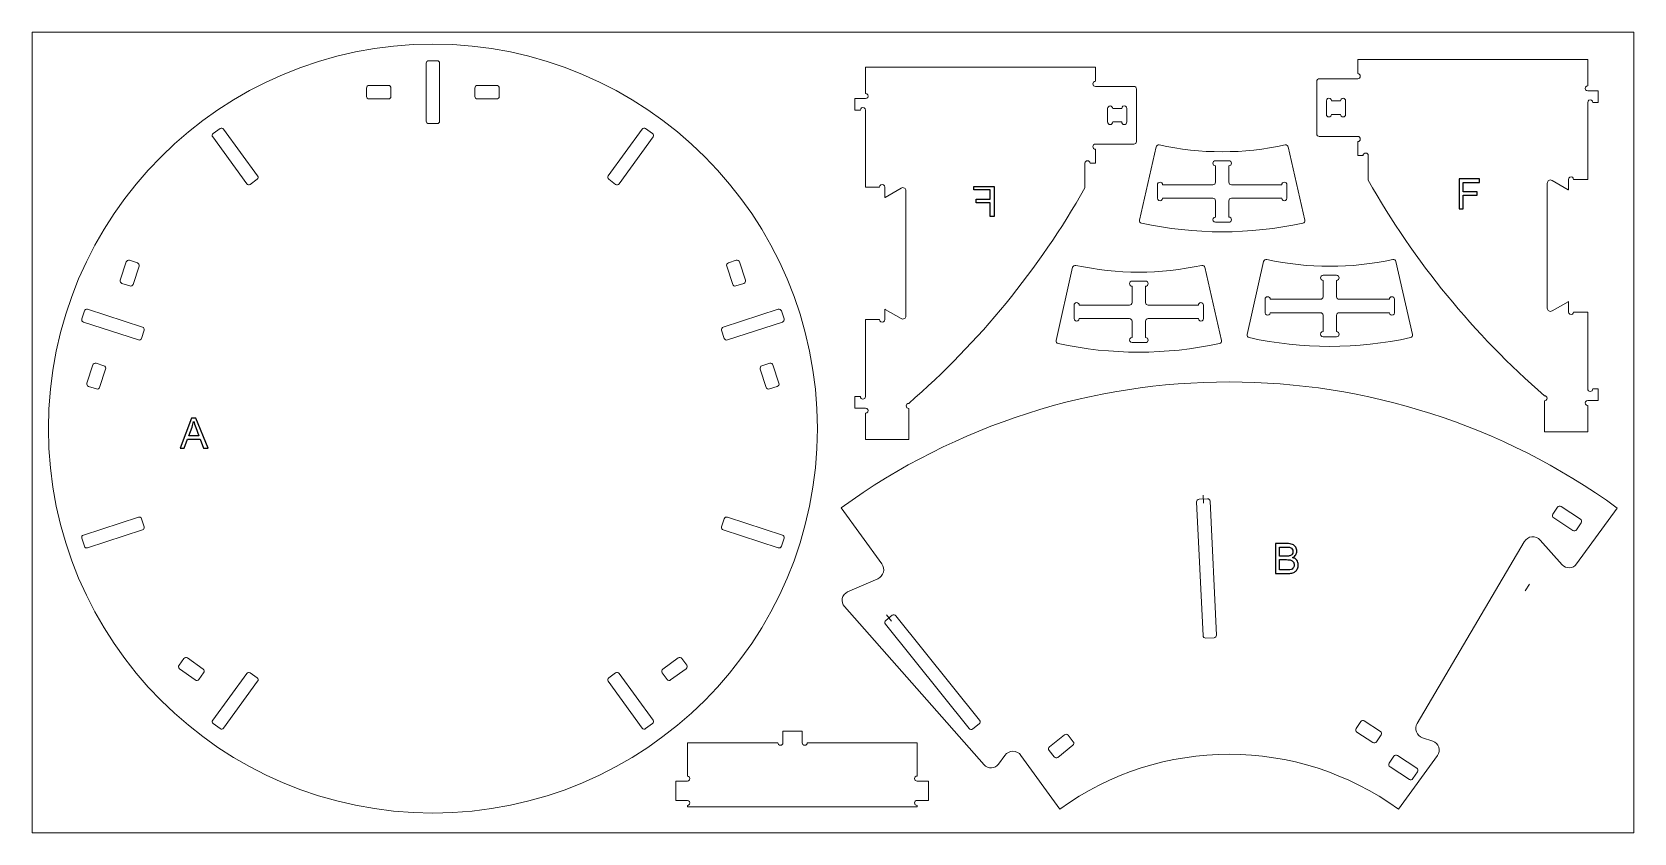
# Model space of a CAD drawing. Header units: centimetres. Extents: x -915 to -665, y -1389 to -1264.
import ezdxf

# ---------------------------------------------------------------- set-up
doc = ezdxf.new("R2010")
doc.units = ezdxf.units.CM
doc.header["$MEASUREMENT"] = 0
for name, color, linetype in [('decoupe', 7, 'Continuous'), ('lettres', 7, 'Continuous'), ('planche', 7, 'Continuous'), ('trous', 7, 'Continuous')]:
    doc.layers.add(name, color=color, linetype=linetype)

msp = doc.modelspace()

# ---------------------------------------------------------------- linework, layer by layer
at = {"layer": 'decoupe', "color": 5, "lineweight": 9}
for points, knots in [([(-791.95619, -1326.35797), (-791.95613, -1293.22098), (-818.81891, -1266.35809), (-851.95591, -1266.35803), (-885.0929, -1266.35785), (-911.95579, -1293.22063), (-911.95597, -1326.35763), (-911.95604, -1359.49462), (-885.09337, -1386.35751), (-851.95637, -1386.35769), (-818.81937, -1386.35799), (-791.95637, -1359.49532), (-791.95619, -1326.35832), (-791.95619, -1326.35798), (-791.95619, -1326.35831), (-791.95619, -1326.35797)], [0, 0, 0, 0, 0.25, 0.25, 0.25, 0.5, 0.5, 0.5, 0.75, 0.75, 0.75, 1, 1, 1, 1.00035, 1.00035, 1.00035, 1.00035]), ([(-784.44562, -1309.36094), (-784.44562, -1309.36094), (-784.44562, -1321.35619), (-784.44562, -1321.35619), (-784.44562, -1321.57707), (-784.62479, -1321.75612), (-784.84567, -1321.75612), (-785.06654, -1321.75612), (-785.24571, -1321.57707), (-785.24571, -1321.35619), (-785.24571, -1321.35619), (-786.09564, -1321.35619), (-786.09564, -1321.35619), (-786.09564, -1321.35619), (-786.09564, -1323.15621), (-786.09564, -1323.15621), (-786.09564, -1323.15621), (-784.44562, -1323.15621), (-784.44562, -1323.15621), (-784.30271, -1323.15621), (-784.17072, -1323.23243), (-784.09926, -1323.35618), (-784.0278, -1323.47992), (-784.0278, -1323.63236), (-784.09926, -1323.75622), (-784.17072, -1323.87996), (-784.30271, -1323.95618), (-784.44562, -1323.95618), (-784.44562, -1323.95618), (-784.44562, -1328.06095), (-784.44562, -1328.06095), (-784.44562, -1328.06095), (-777.69567, -1328.06095), (-777.69567, -1328.06095), (-777.69567, -1328.06095), (-777.69567, -1323.22093), (-777.69567, -1323.22093), (-777.91654, -1323.22093), (-778.09571, -1323.04188), (-778.09571, -1322.821), (-778.09571, -1322.60001), (-777.91654, -1322.42096), (-777.69567, -1322.42096), (-766.6749, -1312.86513), (-757.37364, -1301.49091), (-750.19576, -1288.7926), (-750.19576, -1288.7926), (-750.19576, -1284.95297), (-750.19576, -1284.95297), (-750.19576, -1284.7321), (-750.01659, -1284.55305), (-749.79571, -1284.55305), (-749.57484, -1284.55305), (-749.39579, -1284.7321), (-749.39579, -1284.95297), (-749.39579, -1284.95297), (-748.69574, -1284.95297), (-748.69574, -1284.95297), (-748.69574, -1284.95297), (-748.5598, -1284.95297), (-748.5598, -1284.95297), (-748.5598, -1284.95297), (-748.5598, -1282.76093), (-748.5598, -1282.76093), (-748.78079, -1282.76093), (-748.95984, -1282.58176), (-748.95984, -1282.36089), (-748.95984, -1282.14001), (-748.78079, -1281.96084), (-748.5598, -1281.96084), (-748.5598, -1281.96084), (-742.55985, -1281.96084), (-742.55985, -1281.96084), (-742.45377, -1281.96084), (-742.35198, -1281.91878), (-742.27704, -1281.84372), (-742.20198, -1281.76866), (-742.15981, -1281.667), (-742.15981, -1281.56092), (-742.15981, -1281.56092), (-742.15981, -1273.36091), (-742.15981, -1273.36091), (-742.15981, -1273.25482), (-742.20198, -1273.15304), (-742.27704, -1273.0781), (-742.35198, -1273.00304), (-742.45377, -1272.96086), (-742.55985, -1272.96086), (-742.55985, -1272.96086), (-748.5598, -1272.96086), (-748.5598, -1272.96086), (-748.78079, -1272.96086), (-748.95984, -1272.78181), (-748.95984, -1272.56094), (-748.95984, -1272.33994), (-748.78079, -1272.16089), (-748.5598, -1272.16089), (-748.5598, -1272.16089), (-748.5598, -1269.96106), (-748.5598, -1269.96106), (-748.5598, -1269.96106), (-784.44562, -1269.96106), (-784.44562, -1269.96106), (-784.44562, -1269.96106), (-784.44562, -1274.06583), (-784.44562, -1274.06583), (-784.30271, -1274.06583), (-784.17072, -1274.14205), (-784.09926, -1274.2658), (-784.0278, -1274.38965), (-784.0278, -1274.5421), (-784.09926, -1274.66584), (-784.17072, -1274.78958), (-784.30271, -1274.8658), (-784.44562, -1274.8658), (-784.44562, -1274.8658), (-786.09564, -1274.8658), (-786.09564, -1274.8658), (-786.09564, -1274.8658), (-786.09564, -1276.66582), (-786.09564, -1276.66582), (-786.09564, -1276.66582), (-785.24571, -1276.66582), (-785.24571, -1276.66582), (-785.24571, -1276.52291), (-785.16937, -1276.39091), (-785.04563, -1276.31946), (-784.92189, -1276.248), (-784.76945, -1276.248), (-784.6457, -1276.31946), (-784.52196, -1276.39091), (-784.44562, -1276.52291), (-784.44562, -1276.66582), (-784.44562, -1276.66582), (-784.44562, -1288.66107), (-784.44562, -1288.66107), (-784.44562, -1288.66107), (-782.24568, -1288.66107), (-782.24568, -1288.66107), (-782.24568, -1288.51816), (-782.16946, -1288.38605), (-782.04571, -1288.31459), (-781.92185, -1288.24313), (-781.76941, -1288.24313), (-781.64567, -1288.31459), (-781.52193, -1288.38605), (-781.44571, -1288.51816), (-781.44571, -1288.66107), (-781.44571, -1288.66107), (-781.44571, -1290.29993), (-781.44571, -1290.29993), (-781.44571, -1290.29993), (-781.42154, -1290.28692), (-781.42154, -1290.28692), (-781.42154, -1290.28692), (-781.3976, -1290.27344), (-781.3976, -1290.27344), (-781.3976, -1290.27344), (-778.88162, -1288.82083), (-778.88162, -1288.82083), (-778.72685, -1288.73148), (-778.5363, -1288.73148), (-778.38154, -1288.82083), (-778.22689, -1288.91018), (-778.13161, -1289.07517), (-778.13161, -1289.25387), (-778.13161, -1289.25387), (-778.13161, -1308.76814), (-778.13161, -1308.76814), (-778.13161, -1308.94684), (-778.22689, -1309.11183), (-778.38154, -1309.20118), (-778.5363, -1309.29053), (-778.72685, -1309.29053), (-778.88162, -1309.20118), (-778.88162, -1309.20118), (-781.3976, -1307.74857), (-781.3976, -1307.74857), (-781.3976, -1307.74857), (-781.42154, -1307.73509), (-781.42154, -1307.73509), (-781.42154, -1307.73509), (-781.44571, -1307.72208), (-781.44571, -1307.72208), (-781.44571, -1307.72208), (-781.44571, -1309.36094), (-781.44571, -1309.36094), (-781.44571, -1309.50386), (-781.52193, -1309.63597), (-781.64567, -1309.70742), (-781.76941, -1309.77888), (-781.92185, -1309.77888), (-782.04571, -1309.70742), (-782.16946, -1309.63597), (-782.24568, -1309.50386), (-782.24568, -1309.36094), (-782.24568, -1309.36094), (-784.44562, -1309.36094), (-784.44562, -1309.36094)], [0, 0, 0, 0, 0.015151515, 0.015151515, 0.015151515, 0.03030303, 0.03030303, 0.03030303, 0.045454545, 0.045454545, 0.045454545, 0.060606061, 0.060606061, 0.060606061, 0.075757576, 0.075757576, 0.075757576, 0.090909091, 0.090909091, 0.090909091, 0.106060606, 0.106060606, 0.106060606, 0.121212121, 0.121212121, 0.121212121, 0.136363636, 0.136363636, 0.136363636, 0.151515152, 0.151515152, 0.151515152, 0.166666667, 0.166666667, 0.166666667, 0.181818182, 0.181818182, 0.181818182, 0.196969697, 0.196969697, 0.196969697, 0.212121212, 0.212121212, 0.212121212, 0.227272727, 0.227272727, 0.227272727, 0.242424242, 0.242424242, 0.242424242, 0.257575758, 0.257575758, 0.257575758, 0.272727273, 0.272727273, 0.272727273, 0.287878788, 0.287878788, 0.287878788, 0.303030303, 0.303030303, 0.303030303, 0.318181818, 0.318181818, 0.318181818, 0.333333333, 0.333333333, 0.333333333, 0.348484848, 0.348484848, 0.348484848, 0.363636364, 0.363636364, 0.363636364, 0.378787879, 0.378787879, 0.378787879, 0.393939394, 0.393939394, 0.393939394, 0.409090909, 0.409090909, 0.409090909, 0.424242424, 0.424242424, 0.424242424, 0.439393939, 0.439393939, 0.439393939, 0.454545455, 0.454545455, 0.454545455, 0.46969697, 0.46969697, 0.46969697, 0.484848485, 0.484848485, 0.484848485, 0.5, 0.5, 0.5, 0.515151515, 0.515151515, 0.515151515, 0.53030303, 0.53030303, 0.53030303, 0.545454545, 0.545454545, 0.545454545, 0.560606061, 0.560606061, 0.560606061, 0.575757576, 0.575757576, 0.575757576, 0.590909091, 0.590909091, 0.590909091, 0.606060606, 0.606060606, 0.606060606, 0.621212121, 0.621212121, 0.621212121, 0.636363636, 0.636363636, 0.636363636, 0.651515152, 0.651515152, 0.651515152, 0.666666667, 0.666666667, 0.666666667, 0.681818182, 0.681818182, 0.681818182, 0.696969697, 0.696969697, 0.696969697, 0.712121212, 0.712121212, 0.712121212, 0.727272727, 0.727272727, 0.727272727, 0.742424242, 0.742424242, 0.742424242, 0.757575758, 0.757575758, 0.757575758, 0.772727273, 0.772727273, 0.772727273, 0.787878788, 0.787878788, 0.787878788, 0.803030303, 0.803030303, 0.803030303, 0.818181818, 0.818181818, 0.818181818, 0.833333333, 0.833333333, 0.833333333, 0.848484848, 0.848484848, 0.848484848, 0.863636364, 0.863636364, 0.863636364, 0.878787879, 0.878787879, 0.878787879, 0.893939394, 0.893939394, 0.893939394, 0.909090909, 0.909090909, 0.909090909, 0.924242424, 0.924242424, 0.924242424, 0.939393939, 0.939393939, 0.939393939, 0.954545455, 0.954545455, 0.954545455, 0.96969697, 0.96969697, 0.96969697, 0.984848485, 0.984848485, 0.984848485, 1, 1, 1, 1]), ([(-671.7326, -1308.16795), (-671.7326, -1308.16795), (-671.7326, -1320.1632), (-671.7326, -1320.1632), (-671.7326, -1320.38408), (-671.55343, -1320.56313), (-671.33255, -1320.56313), (-671.11168, -1320.56313), (-670.93251, -1320.38408), (-670.93251, -1320.1632), (-670.93251, -1320.1632), (-670.08258, -1320.1632), (-670.08258, -1320.1632), (-670.08258, -1320.1632), (-670.08258, -1321.96322), (-670.08258, -1321.96322), (-670.08258, -1321.96322), (-671.7326, -1321.96322), (-671.7326, -1321.96322), (-671.87551, -1321.96322), (-672.0075, -1322.03944), (-672.07896, -1322.16319), (-672.15042, -1322.28693), (-672.15042, -1322.43937), (-672.07896, -1322.56323), (-672.0075, -1322.68697), (-671.87551, -1322.76319), (-671.7326, -1322.76319), (-671.7326, -1322.76319), (-671.7326, -1326.86796), (-671.7326, -1326.86796), (-671.7326, -1326.86796), (-678.48255, -1326.86796), (-678.48255, -1326.86796), (-678.48255, -1326.86796), (-678.48255, -1322.02794), (-678.48255, -1322.02794), (-678.26168, -1322.02794), (-678.08251, -1321.84889), (-678.08251, -1321.62801), (-678.08251, -1321.40702), (-678.26168, -1321.22797), (-678.48255, -1321.22797), (-689.50332, -1311.67214), (-698.80458, -1300.29792), (-705.98246, -1287.59961), (-705.98246, -1287.59961), (-705.98246, -1283.75998), (-705.98246, -1283.75998), (-705.98246, -1283.53911), (-706.16163, -1283.36006), (-706.38251, -1283.36006), (-706.60338, -1283.36006), (-706.78243, -1283.53911), (-706.78243, -1283.75998), (-706.78243, -1283.75998), (-707.48248, -1283.75998), (-707.48248, -1283.75998), (-707.48248, -1283.75998), (-707.61842, -1283.75998), (-707.61842, -1283.75998), (-707.61842, -1283.75998), (-707.61842, -1281.56794), (-707.61842, -1281.56794), (-707.39743, -1281.56794), (-707.21838, -1281.38877), (-707.21838, -1281.1679), (-707.21838, -1280.94702), (-707.39743, -1280.76785), (-707.61842, -1280.76785), (-707.61842, -1280.76785), (-713.61837, -1280.76785), (-713.61837, -1280.76785), (-713.72445, -1280.76785), (-713.82624, -1280.72579), (-713.90118, -1280.65073), (-713.97624, -1280.57567), (-714.01841, -1280.47401), (-714.01841, -1280.36793), (-714.01841, -1280.36793), (-714.01841, -1272.16792), (-714.01841, -1272.16792), (-714.01841, -1272.06183), (-713.97624, -1271.96005), (-713.90118, -1271.88511), (-713.82624, -1271.81005), (-713.72445, -1271.76787), (-713.61837, -1271.76787), (-713.61837, -1271.76787), (-707.61842, -1271.76787), (-707.61842, -1271.76787), (-707.39743, -1271.76787), (-707.21838, -1271.58882), (-707.21838, -1271.36795), (-707.21838, -1271.14695), (-707.39743, -1270.9679), (-707.61842, -1270.9679), (-707.61842, -1270.9679), (-707.61842, -1268.76807), (-707.61842, -1268.76807), (-707.61842, -1268.76807), (-671.7326, -1268.76807), (-671.7326, -1268.76807), (-671.7326, -1268.76807), (-671.7326, -1272.87284), (-671.7326, -1272.87284), (-671.87551, -1272.87284), (-672.0075, -1272.94906), (-672.07896, -1273.07281), (-672.15042, -1273.19666), (-672.15042, -1273.34911), (-672.07896, -1273.47285), (-672.0075, -1273.59659), (-671.87551, -1273.67281), (-671.7326, -1273.67281), (-671.7326, -1273.67281), (-670.08258, -1273.67281), (-670.08258, -1273.67281), (-670.08258, -1273.67281), (-670.08258, -1275.47283), (-670.08258, -1275.47283), (-670.08258, -1275.47283), (-670.93251, -1275.47283), (-670.93251, -1275.47283), (-670.93251, -1275.32992), (-671.00885, -1275.19792), (-671.13259, -1275.12647), (-671.25633, -1275.05501), (-671.40877, -1275.05501), (-671.53252, -1275.12647), (-671.65626, -1275.19792), (-671.7326, -1275.32992), (-671.7326, -1275.47283), (-671.7326, -1275.47283), (-671.7326, -1287.46808), (-671.7326, -1287.46808), (-671.7326, -1287.46808), (-673.93254, -1287.46808), (-673.93254, -1287.46808), (-673.93254, -1287.32517), (-674.00876, -1287.19306), (-674.13251, -1287.1216), (-674.25637, -1287.05014), (-674.40881, -1287.05014), (-674.53255, -1287.1216), (-674.65629, -1287.19306), (-674.73251, -1287.32517), (-674.73251, -1287.46808), (-674.73251, -1287.46808), (-674.73251, -1289.10694), (-674.73251, -1289.10694), (-674.73251, -1289.10694), (-674.75668, -1289.09393), (-674.75668, -1289.09393), (-674.75668, -1289.09393), (-674.78062, -1289.08045), (-674.78062, -1289.08045), (-674.78062, -1289.08045), (-677.2966, -1287.62784), (-677.2966, -1287.62784), (-677.45137, -1287.53849), (-677.64192, -1287.53849), (-677.79668, -1287.62784), (-677.95133, -1287.71719), (-678.04661, -1287.88218), (-678.04661, -1288.06088), (-678.04661, -1288.06088), (-678.04661, -1307.57515), (-678.04661, -1307.57515), (-678.04661, -1307.75385), (-677.95133, -1307.91884), (-677.79668, -1308.00819), (-677.64192, -1308.09754), (-677.45137, -1308.09754), (-677.2966, -1308.00819), (-677.2966, -1308.00819), (-674.78062, -1306.55558), (-674.78062, -1306.55558), (-674.78062, -1306.55558), (-674.75668, -1306.5421), (-674.75668, -1306.5421), (-674.75668, -1306.5421), (-674.73251, -1306.52909), (-674.73251, -1306.52909), (-674.73251, -1306.52909), (-674.73251, -1308.16795), (-674.73251, -1308.16795), (-674.73251, -1308.31087), (-674.65629, -1308.44298), (-674.53255, -1308.51443), (-674.40881, -1308.58589), (-674.25637, -1308.58589), (-674.13251, -1308.51443), (-674.00876, -1308.44298), (-673.93254, -1308.31087), (-673.93254, -1308.16795), (-673.93254, -1308.16795), (-671.7326, -1308.16795), (-671.7326, -1308.16795)], [0, 0, 0, 0, 0.015151515, 0.015151515, 0.015151515, 0.03030303, 0.03030303, 0.03030303, 0.045454545, 0.045454545, 0.045454545, 0.060606061, 0.060606061, 0.060606061, 0.075757576, 0.075757576, 0.075757576, 0.090909091, 0.090909091, 0.090909091, 0.106060606, 0.106060606, 0.106060606, 0.121212121, 0.121212121, 0.121212121, 0.136363636, 0.136363636, 0.136363636, 0.151515152, 0.151515152, 0.151515152, 0.166666667, 0.166666667, 0.166666667, 0.181818182, 0.181818182, 0.181818182, 0.196969697, 0.196969697, 0.196969697, 0.212121212, 0.212121212, 0.212121212, 0.227272727, 0.227272727, 0.227272727, 0.242424242, 0.242424242, 0.242424242, 0.257575758, 0.257575758, 0.257575758, 0.272727273, 0.272727273, 0.272727273, 0.287878788, 0.287878788, 0.287878788, 0.303030303, 0.303030303, 0.303030303, 0.318181818, 0.318181818, 0.318181818, 0.333333333, 0.333333333, 0.333333333, 0.348484848, 0.348484848, 0.348484848, 0.363636364, 0.363636364, 0.363636364, 0.378787879, 0.378787879, 0.378787879, 0.393939394, 0.393939394, 0.393939394, 0.409090909, 0.409090909, 0.409090909, 0.424242424, 0.424242424, 0.424242424, 0.439393939, 0.439393939, 0.439393939, 0.454545455, 0.454545455, 0.454545455, 0.46969697, 0.46969697, 0.46969697, 0.484848485, 0.484848485, 0.484848485, 0.5, 0.5, 0.5, 0.515151515, 0.515151515, 0.515151515, 0.53030303, 0.53030303, 0.53030303, 0.545454545, 0.545454545, 0.545454545, 0.560606061, 0.560606061, 0.560606061, 0.575757576, 0.575757576, 0.575757576, 0.590909091, 0.590909091, 0.590909091, 0.606060606, 0.606060606, 0.606060606, 0.621212121, 0.621212121, 0.621212121, 0.636363636, 0.636363636, 0.636363636, 0.651515152, 0.651515152, 0.651515152, 0.666666667, 0.666666667, 0.666666667, 0.681818182, 0.681818182, 0.681818182, 0.696969697, 0.696969697, 0.696969697, 0.712121212, 0.712121212, 0.712121212, 0.727272727, 0.727272727, 0.727272727, 0.742424242, 0.742424242, 0.742424242, 0.757575758, 0.757575758, 0.757575758, 0.772727273, 0.772727273, 0.772727273, 0.787878788, 0.787878788, 0.787878788, 0.803030303, 0.803030303, 0.803030303, 0.818181818, 0.818181818, 0.818181818, 0.833333333, 0.833333333, 0.833333333, 0.848484848, 0.848484848, 0.848484848, 0.863636364, 0.863636364, 0.863636364, 0.878787879, 0.878787879, 0.878787879, 0.893939394, 0.893939394, 0.893939394, 0.909090909, 0.909090909, 0.909090909, 0.924242424, 0.924242424, 0.924242424, 0.939393939, 0.939393939, 0.939393939, 0.954545455, 0.954545455, 0.954545455, 0.96969697, 0.96969697, 0.96969697, 0.984848485, 0.984848485, 0.984848485, 1, 1, 1, 1]), ([(-716.18813, -1294.29579), (-716.08391, -1294.27314), (-715.99317, -1294.20981), (-715.93577, -1294.11988), (-715.87849, -1294.02995), (-715.85955, -1293.92096), (-715.88302, -1293.81686), (-715.88302, -1293.81686), (-718.45826, -1282.40349), (-718.45826, -1282.40349), (-718.50659, -1282.18935), (-718.71864, -1282.0541), (-718.93324, -1282.1007), (-725.42305, -1283.50695), (-732.13885, -1283.50695), (-738.62865, -1282.1007), (-738.84326, -1282.0541), (-739.0553, -1282.18935), (-739.10364, -1282.40349), (-739.10364, -1282.40349), (-741.679, -1293.81686), (-741.679, -1293.81686), (-741.70247, -1293.92096), (-741.68341, -1294.02995), (-741.62613, -1294.11988), (-741.56885, -1294.20981), (-741.47799, -1294.27314), (-741.37376, -1294.29579), (-733.07569, -1296.10139), (-724.48621, -1296.10139), (-716.18813, -1294.29579)], [0, 0, 0, 0, 0.1, 0.1, 0.1, 0.2, 0.2, 0.2, 0.3, 0.3, 0.3, 0.4, 0.4, 0.4, 0.5, 0.5, 0.5, 0.6, 0.6, 0.6, 0.7, 0.7, 0.7, 0.8, 0.8, 0.8, 0.9, 0.9, 0.9, 1, 1, 1, 1]), ([(-699.39085, -1312.17018), (-699.28663, -1312.14753), (-699.19589, -1312.0842), (-699.13849, -1311.99427), (-699.08121, -1311.90434), (-699.06227, -1311.79535), (-699.08574, -1311.69125), (-699.08574, -1311.69125), (-701.66098, -1300.27788), (-701.66098, -1300.27788), (-701.70931, -1300.06374), (-701.92136, -1299.92849), (-702.13596, -1299.97509), (-708.62577, -1301.38134), (-715.34157, -1301.38134), (-721.83137, -1299.97509), (-722.04598, -1299.92849), (-722.25802, -1300.06374), (-722.30636, -1300.27788), (-722.30636, -1300.27788), (-724.88172, -1311.69125), (-724.88172, -1311.69125), (-724.90519, -1311.79535), (-724.88613, -1311.90434), (-724.82885, -1311.99427), (-724.77157, -1312.0842), (-724.68071, -1312.14753), (-724.57648, -1312.17018), (-716.27841, -1313.97578), (-707.68893, -1313.97578), (-699.39085, -1312.17018)], [0, 0, 0, 0, 0.1, 0.1, 0.1, 0.2, 0.2, 0.2, 0.3, 0.3, 0.3, 0.4, 0.4, 0.4, 0.5, 0.5, 0.5, 0.6, 0.6, 0.6, 0.7, 0.7, 0.7, 0.8, 0.8, 0.8, 0.9, 0.9, 0.9, 1, 1, 1, 1]), ([(-729.1979, -1313.08301), (-729.09368, -1313.06036), (-729.00294, -1312.99703), (-728.94554, -1312.9071), (-728.88826, -1312.81717), (-728.86932, -1312.70818), (-728.89279, -1312.60408), (-728.89279, -1312.60408), (-731.46803, -1301.19071), (-731.46803, -1301.19071), (-731.51636, -1300.97657), (-731.72841, -1300.84132), (-731.94301, -1300.88792), (-738.43282, -1302.29417), (-745.14862, -1302.29417), (-751.63842, -1300.88792), (-751.85303, -1300.84132), (-752.06507, -1300.97657), (-752.11341, -1301.19071), (-752.11341, -1301.19071), (-754.68877, -1312.60408), (-754.68877, -1312.60408), (-754.71224, -1312.70818), (-754.69318, -1312.81717), (-754.6359, -1312.9071), (-754.57862, -1312.99703), (-754.48776, -1313.06036), (-754.38353, -1313.08301), (-746.08546, -1314.88861), (-737.49598, -1314.88861), (-729.1979, -1313.08301)], [0, 0, 0, 0, 0.1, 0.1, 0.1, 0.2, 0.2, 0.2, 0.3, 0.3, 0.3, 0.4, 0.4, 0.4, 0.5, 0.5, 0.5, 0.6, 0.6, 0.6, 0.7, 0.7, 0.7, 0.8, 0.8, 0.8, 0.9, 0.9, 0.9, 1, 1, 1, 1]), ([(-701.28073, -1385.75807), (-701.28073, -1385.75807), (-695.19028, -1377.38003), (-695.19028, -1377.38003), (-694.91818, -1377.00573), (-694.84114, -1376.52391), (-694.98289, -1376.08328), (-695.12464, -1375.64277), (-695.46813, -1375.29631), (-695.90752, -1375.15084), (-695.90752, -1375.15084), (-697.50883, -1374.62083), (-697.50883, -1374.62083), (-697.9538, -1374.4735), (-698.30833, -1374.13285), (-698.47297, -1373.69396), (-698.63761, -1373.25507), (-698.59496, -1372.76534), (-698.35666, -1372.36164), (-698.35666, -1372.36164), (-681.62573, -1344.00874), (-681.62573, -1344.00874), (-681.37407, -1343.58239), (-680.93398, -1343.30179), (-680.44121, -1343.2537), (-679.94855, -1343.20573), (-679.46246, -1343.39594), (-679.13327, -1343.76563), (-679.13327, -1343.76563), (-675.71747, -1347.60138), (-675.71747, -1347.60138), (-675.42569, -1347.92912), (-675.00117, -1348.107), (-674.5629, -1348.08527), (-674.12462, -1348.06354), (-673.71976, -1347.84463), (-673.46172, -1347.48962), (-673.46172, -1347.48962), (-667.1158, -1338.75993), (-667.1158, -1338.75993), (-703.22841, -1312.53132), (-752.11673, -1312.51572), (-788.24622, -1338.72121), (-788.24622, -1338.72121), (-781.89964, -1347.46131), (-781.89964, -1347.46131), (-781.62402, -1347.84086), (-781.53515, -1348.32482), (-781.65785, -1348.77746), (-781.78055, -1349.23022), (-782.10168, -1349.603), (-782.53117, -1349.79146), (-782.53117, -1349.79146), (-787.23474, -1351.8547), (-787.23474, -1351.8547), (-787.65889, -1352.04072), (-787.96852, -1352.41826), (-788.06821, -1352.87044), (-788.1679, -1353.32275), (-788.04556, -1353.79544), (-787.73891, -1354.14258), (-787.73891, -1354.14258), (-765.9439, -1378.81618), (-765.9439, -1378.81618), (-765.65363, -1379.14485), (-765.23016, -1379.32447), (-764.79212, -1379.30483), (-764.35408, -1379.28508), (-763.94852, -1379.06826), (-763.68886, -1378.71499), (-763.68886, -1378.71499), (-762.68984, -1377.35583), (-762.68984, -1377.35583), (-762.39682, -1376.95714), (-761.93119, -1376.72232), (-761.43645, -1376.72373), (-760.94171, -1376.72514), (-760.47736, -1376.96264), (-760.18664, -1377.36299), (-760.18664, -1377.36299), (-754.1007, -1385.74423), (-754.1007, -1385.74423), (-738.34278, -1374.32848), (-717.03255, -1374.33407), (-701.28073, -1385.75807)], [0, 0, 0, 0, 0.035714286, 0.035714286, 0.035714286, 0.071428571, 0.071428571, 0.071428571, 0.107142857, 0.107142857, 0.107142857, 0.142857143, 0.142857143, 0.142857143, 0.178571429, 0.178571429, 0.178571429, 0.214285714, 0.214285714, 0.214285714, 0.25, 0.25, 0.25, 0.285714286, 0.285714286, 0.285714286, 0.321428571, 0.321428571, 0.321428571, 0.357142857, 0.357142857, 0.357142857, 0.392857143, 0.392857143, 0.392857143, 0.428571429, 0.428571429, 0.428571429, 0.464285714, 0.464285714, 0.464285714, 0.5, 0.5, 0.5, 0.535714286, 0.535714286, 0.535714286, 0.571428571, 0.571428571, 0.571428571, 0.607142857, 0.607142857, 0.607142857, 0.642857143, 0.642857143, 0.642857143, 0.678571429, 0.678571429, 0.678571429, 0.714285714, 0.714285714, 0.714285714, 0.75, 0.75, 0.75, 0.785714286, 0.785714286, 0.785714286, 0.821428571, 0.821428571, 0.821428571, 0.857142857, 0.857142857, 0.857142857, 0.892857143, 0.892857143, 0.892857143, 0.928571429, 0.928571429, 0.928571429, 0.964285714, 0.964285714, 0.964285714, 1, 1, 1, 1]), ([(-814.04596, -1384.38441), (-814.04596, -1384.38441), (-812.24594, -1384.38441), (-812.24594, -1384.38441), (-812.10302, -1384.38441), (-811.97103, -1384.46063), (-811.89957, -1384.58438), (-811.82812, -1384.70812), (-811.82812, -1384.86068), (-811.89957, -1384.98442), (-811.97103, -1385.10816), (-812.10302, -1385.18438), (-812.24594, -1385.18438), (-812.24594, -1385.18438), (-812.24594, -1385.38435), (-812.24594, -1385.38435), (-812.24594, -1385.38435), (-776.39602, -1385.38435), (-776.39602, -1385.38435), (-776.39602, -1385.38435), (-776.39602, -1385.18438), (-776.39602, -1385.18438), (-776.61689, -1385.18438), (-776.79606, -1385.00533), (-776.79606, -1384.78446), (-776.79606, -1384.56346), (-776.61689, -1384.38441), (-776.39602, -1384.38441), (-776.39602, -1384.38441), (-774.596, -1384.38441), (-774.596, -1384.38441), (-774.596, -1384.38441), (-774.596, -1381.38438), (-774.596, -1381.38438), (-774.596, -1381.38438), (-776.39602, -1381.38438), (-776.39602, -1381.38438), (-776.61689, -1381.38438), (-776.79606, -1381.20533), (-776.79606, -1380.98445), (-776.79606, -1380.76346), (-776.61689, -1380.58441), (-776.39602, -1380.58441), (-776.39602, -1380.58441), (-776.39602, -1375.38443), (-776.39602, -1375.38443), (-776.39602, -1375.38443), (-793.52095, -1375.38443), (-793.52095, -1375.38443), (-793.52095, -1375.60531), (-793.70011, -1375.78436), (-793.92099, -1375.78436), (-794.14187, -1375.78436), (-794.32103, -1375.60531), (-794.32103, -1375.38443), (-794.32103, -1375.38443), (-794.32103, -1373.58441), (-794.32103, -1373.58441), (-794.32103, -1373.58441), (-797.32095, -1373.58441), (-797.32095, -1373.58441), (-797.32095, -1373.58441), (-797.32095, -1375.38443), (-797.32095, -1375.38443), (-797.32095, -1375.60531), (-797.50012, -1375.78436), (-797.72099, -1375.78436), (-797.94187, -1375.78436), (-798.12104, -1375.60531), (-798.12104, -1375.38443), (-798.12104, -1375.38443), (-812.24594, -1375.38443), (-812.24594, -1375.38443), (-812.24594, -1375.38443), (-812.24594, -1380.58441), (-812.24594, -1380.58441), (-812.10302, -1380.58441), (-811.97103, -1380.66063), (-811.89957, -1380.78437), (-811.82812, -1380.90812), (-811.82812, -1381.06068), (-811.89957, -1381.18442), (-811.97103, -1381.30816), (-812.10302, -1381.38438), (-812.24594, -1381.38438), (-812.24594, -1381.38438), (-814.04596, -1381.38438), (-814.04596, -1381.38438), (-814.04596, -1381.38438), (-814.04596, -1384.38441), (-814.04596, -1384.38441)], [0, 0, 0, 0, 0.033333333, 0.033333333, 0.033333333, 0.066666667, 0.066666667, 0.066666667, 0.1, 0.1, 0.1, 0.133333333, 0.133333333, 0.133333333, 0.166666667, 0.166666667, 0.166666667, 0.2, 0.2, 0.2, 0.233333333, 0.233333333, 0.233333333, 0.266666667, 0.266666667, 0.266666667, 0.3, 0.3, 0.3, 0.333333333, 0.333333333, 0.333333333, 0.366666667, 0.366666667, 0.366666667, 0.4, 0.4, 0.4, 0.433333333, 0.433333333, 0.433333333, 0.466666667, 0.466666667, 0.466666667, 0.5, 0.5, 0.5, 0.533333333, 0.533333333, 0.533333333, 0.566666667, 0.566666667, 0.566666667, 0.6, 0.6, 0.6, 0.633333333, 0.633333333, 0.633333333, 0.666666667, 0.666666667, 0.666666667, 0.7, 0.7, 0.7, 0.733333333, 0.733333333, 0.733333333, 0.766666667, 0.766666667, 0.766666667, 0.8, 0.8, 0.8, 0.833333333, 0.833333333, 0.833333333, 0.866666667, 0.866666667, 0.866666667, 0.9, 0.9, 0.9, 0.933333333, 0.933333333, 0.933333333, 0.966666667, 0.966666667, 0.966666667, 1, 1, 1, 1])]:
    msp.add_open_spline(points, degree=3, knots=knots, dxfattribs=at)
at = {"layer": 'lettres', "color": 230}
for points, knots in [([(-691.79994, -1292.06189), (-691.79994, -1292.06189), (-691.79994, -1287.37838), (-691.79994, -1287.37838), (-691.79994, -1287.37838), (-688.64054, -1287.37838), (-688.64054, -1287.37838), (-688.64054, -1287.37838), (-688.64054, -1287.92785), (-688.64054, -1287.92785), (-688.64054, -1287.92785), (-691.17853, -1287.92785), (-691.17853, -1287.92785), (-691.17853, -1287.92785), (-691.17853, -1289.38654), (-691.17853, -1289.38654), (-691.17853, -1289.38654), (-688.98068, -1289.38654), (-688.98068, -1289.38654), (-688.98068, -1289.38654), (-688.98068, -1289.936), (-688.98068, -1289.936), (-688.98068, -1289.936), (-691.17853, -1289.936), (-691.17853, -1289.936), (-691.17853, -1289.936), (-691.17853, -1292.06189), (-691.17853, -1292.06189), (-691.17853, -1292.06189), (-691.79994, -1292.06189), (-691.79994, -1292.06189)], [0, 0, 0, 0, 0.1, 0.1, 0.1, 0.2, 0.2, 0.2, 0.3, 0.3, 0.3, 0.4, 0.4, 0.4, 0.5, 0.5, 0.5, 0.6, 0.6, 0.6, 0.7, 0.7, 0.7, 0.8, 0.8, 0.8, 0.9, 0.9, 0.9, 1, 1, 1, 1]), ([(-764.37828, -1293.25488), (-764.37828, -1293.25488), (-764.37828, -1288.57137), (-764.37828, -1288.57137), (-764.37828, -1288.57137), (-767.53768, -1288.57137), (-767.53768, -1288.57137), (-767.53768, -1288.57137), (-767.53768, -1289.12084), (-767.53768, -1289.12084), (-767.53768, -1289.12084), (-764.99969, -1289.12084), (-764.99969, -1289.12084), (-764.99969, -1289.12084), (-764.99969, -1290.57953), (-764.99969, -1290.57953), (-764.99969, -1290.57953), (-767.19754, -1290.57953), (-767.19754, -1290.57953), (-767.19754, -1290.57953), (-767.19754, -1291.12899), (-767.19754, -1291.12899), (-767.19754, -1291.12899), (-764.99969, -1291.12899), (-764.99969, -1291.12899), (-764.99969, -1291.12899), (-764.99969, -1293.25488), (-764.99969, -1293.25488), (-764.99969, -1293.25488), (-764.37828, -1293.25488), (-764.37828, -1293.25488)], [0, 0, 0, 0, 0.1, 0.1, 0.1, 0.2, 0.2, 0.2, 0.3, 0.3, 0.3, 0.4, 0.4, 0.4, 0.5, 0.5, 0.5, 0.6, 0.6, 0.6, 0.7, 0.7, 0.7, 0.8, 0.8, 0.8, 0.9, 0.9, 0.9, 1, 1, 1, 1]), ([(-891.41923, -1329.41902), (-891.41923, -1329.41902), (-889.61276, -1324.73988), (-889.61276, -1324.73988), (-889.61276, -1324.73988), (-888.94555, -1324.74097), (-888.94555, -1324.74097), (-888.94555, -1324.74097), (-887.03662, -1329.42666), (-887.03662, -1329.42666), (-887.03662, -1329.42666), (-887.74307, -1329.42557), (-887.74307, -1329.42557), (-887.74307, -1329.42557), (-888.28598, -1328.00613), (-888.28598, -1328.00613), (-888.28598, -1328.00613), (-890.24398, -1328.00286), (-890.24398, -1328.00286), (-890.24398, -1328.00286), (-890.76075, -1329.42012), (-890.76075, -1329.42012), (-890.76075, -1329.42012), (-891.41923, -1329.41902), (-891.41923, -1329.41902)], [0, 0, 0, 0, 0.125, 0.125, 0.125, 0.25, 0.25, 0.25, 0.375, 0.375, 0.375, 0.5, 0.5, 0.5, 0.625, 0.625, 0.625, 0.75, 0.75, 0.75, 0.875, 0.875, 0.875, 1, 1, 1, 1]), ([(-890.0641, -1327.49809), (-890.0641, -1327.49809), (-888.47677, -1327.50137), (-888.47677, -1327.50137), (-888.47677, -1327.50137), (-888.96409, -1326.20403), (-888.96409, -1326.20403), (-889.11236, -1325.80937), (-889.22247, -1325.48558), (-889.29442, -1325.23266), (-889.35438, -1325.53246), (-889.43833, -1325.83009), (-889.54844, -1326.12662), (-889.54844, -1326.12662), (-890.0641, -1327.49809), (-890.0641, -1327.49809)], [0, 0, 0, 0, 0.2, 0.2, 0.2, 0.4, 0.4, 0.4, 0.6, 0.6, 0.6, 0.8, 0.8, 0.8, 1, 1, 1, 1]), ([(-720.44094, -1348.97581), (-720.44094, -1348.97581), (-720.43208, -1344.2934), (-720.43208, -1344.2934), (-720.43208, -1344.2934), (-718.67576, -1344.29713), (-718.67576, -1344.29713), (-718.31818, -1344.29722), (-718.03038, -1344.34526), (-717.81455, -1344.44017), (-717.59871, -1344.53617), (-717.42976, -1344.6823), (-717.30771, -1344.87965), (-717.18567, -1345.07593), (-717.12467, -1345.28308), (-717.12582, -1345.49785), (-717.12587, -1345.69735), (-717.18043, -1345.88595), (-717.28949, -1346.06253), (-717.39856, -1346.23911), (-717.56322, -1346.38189), (-717.78238, -1346.48976), (-717.49895, -1346.57378), (-717.28203, -1346.71556), (-717.13055, -1346.9162), (-716.97797, -1347.11575), (-716.90281, -1347.35234), (-716.90288, -1347.62489), (-716.90403, -1347.84402), (-716.94987, -1348.04788), (-717.04367, -1348.23645), (-717.13639, -1348.42504), (-717.2509, -1348.57), (-717.38721, -1348.67244), (-717.5235, -1348.7738), (-717.69468, -1348.85116), (-717.90075, -1348.90235), (-718.10572, -1348.95462), (-718.35757, -1348.97963), (-718.65628, -1348.97955), (-718.65628, -1348.97955), (-720.44094, -1348.97581), (-720.44094, -1348.97581)], [0, 0, 0, 0, 0.071428571, 0.071428571, 0.071428571, 0.142857143, 0.142857143, 0.142857143, 0.214285714, 0.214285714, 0.214285714, 0.285714286, 0.285714286, 0.285714286, 0.357142857, 0.357142857, 0.357142857, 0.428571429, 0.428571429, 0.428571429, 0.5, 0.5, 0.5, 0.571428571, 0.571428571, 0.571428571, 0.642857143, 0.642857143, 0.642857143, 0.714285714, 0.714285714, 0.714285714, 0.785714286, 0.785714286, 0.785714286, 0.857142857, 0.857142857, 0.857142857, 0.928571429, 0.928571429, 0.928571429, 1, 1, 1, 1]), ([(-719.81664, -1346.26138), (-719.81664, -1346.26138), (-718.80384, -1346.26382), (-718.80384, -1346.26382), (-718.52911, -1346.26498), (-718.33177, -1346.24651), (-718.21293, -1346.21056), (-718.05484, -1346.16481), (-717.93599, -1346.08635), (-717.85637, -1345.97844), (-717.77676, -1345.87053), (-717.73639, -1345.73426), (-717.73525, -1345.56964), (-717.73521, -1345.41483), (-717.77225, -1345.27746), (-717.84635, -1345.15969), (-717.92046, -1345.04084), (-718.02726, -1344.96015), (-718.16571, -1344.91541), (-718.30416, -1344.87176), (-718.54182, -1344.8499), (-718.8776, -1344.84872), (-718.8776, -1344.84872), (-719.81409, -1344.84739), (-719.81409, -1344.84739), (-719.81409, -1344.84739), (-719.81664, -1346.26138), (-719.81664, -1346.26138)], [0, 0, 0, 0, 0.111111111, 0.111111111, 0.111111111, 0.222222222, 0.222222222, 0.222222222, 0.333333333, 0.333333333, 0.333333333, 0.444444444, 0.444444444, 0.444444444, 0.555555556, 0.555555556, 0.555555556, 0.666666667, 0.666666667, 0.666666667, 0.777777778, 0.777777778, 0.777777778, 0.888888889, 0.888888889, 0.888888889, 1, 1, 1, 1]), ([(-719.82047, -1348.42434), (-719.82047, -1348.42434), (-718.65504, -1348.42682), (-718.65504, -1348.42682), (-718.45444, -1348.42687), (-718.31381, -1348.42037), (-718.23313, -1348.40512), (-718.09031, -1348.38009), (-717.97146, -1348.3376), (-717.87551, -1348.27767), (-717.77956, -1348.21882), (-717.69995, -1348.13162), (-717.63887, -1348.01826), (-717.5767, -1347.90489), (-717.54505, -1347.77299), (-717.54501, -1347.62363), (-717.54497, -1347.4492), (-717.58962, -1347.29765), (-717.67789, -1347.16899), (-717.76726, -1347.03922), (-717.89152, -1346.94871), (-718.04958, -1346.89634), (-718.20874, -1346.84397), (-718.43658, -1346.81774), (-718.7353, -1346.81657), (-718.7353, -1346.81657), (-719.81787, -1346.81411), (-719.81787, -1346.81411), (-719.81787, -1346.81411), (-719.82047, -1348.42434), (-719.82047, -1348.42434)], [0, 0, 0, 0, 0.1, 0.1, 0.1, 0.2, 0.2, 0.2, 0.3, 0.3, 0.3, 0.4, 0.4, 0.4, 0.5, 0.5, 0.5, 0.6, 0.6, 0.6, 0.7, 0.7, 0.7, 0.8, 0.8, 0.8, 0.9, 0.9, 0.9, 1, 1, 1, 1])]:
    msp.add_open_spline(points, degree=3, knots=knots, dxfattribs=at)
at = {"layer": 'planche', "lineweight": 20}
msp.add_lwpolyline([(-914.51521, -1389.47084), (-664.51521, -1389.47084), (-664.51521, -1264.47084), (-914.51521, -1264.47084), (-914.51521, -1389.47084)], close=True, dxfattribs=at)
at = {"layer": 'trous', "color": 3, "lineweight": 20}
for points in [[(-852.62231, -1268.95778), (-852.62231, -1268.95778), (-851.28963, -1268.95778), (-851.28963, -1268.95778), (-851.07861, -1268.95778), (-850.90597, -1269.13042), (-850.90597, -1269.34144), (-850.90597, -1269.34144), (-850.90599, -1278.37407), (-850.90599, -1278.37407), (-850.90599, -1278.58509), (-851.07863, -1278.75773), (-851.28965, -1278.75773), (-851.28965, -1278.75773), (-852.62233, -1278.75773), (-852.62233, -1278.75773), (-852.83335, -1278.75773), (-853.00599, -1278.58509), (-853.00599, -1278.37407), (-853.00599, -1278.37407), (-853.00597, -1269.34144), (-853.00597, -1269.34144), (-853.00597, -1269.13042), (-852.83333, -1268.95778), (-852.62231, -1268.95778)], [(-861.90599, -1272.80774), (-861.90599, -1272.80774), (-858.90584, -1272.80775), (-858.90584, -1272.80775), (-858.68587, -1272.80775), (-858.50591, -1272.98771), (-858.50591, -1273.20767), (-858.50591, -1273.20767), (-858.50592, -1274.50783), (-858.50592, -1274.50783), (-858.50592, -1274.72779), (-858.68587, -1274.90775), (-858.90585, -1274.90775), (-858.90585, -1274.90775), (-861.90599, -1274.90774), (-861.90599, -1274.90774), (-862.12597, -1274.90774), (-862.30592, -1274.72778), (-862.30592, -1274.50782), (-862.30592, -1274.50782), (-862.30592, -1273.20766), (-862.30592, -1273.20766), (-862.30592, -1272.9877), (-862.12596, -1272.80774), (-861.90599, -1272.80774)], [(-845.006, -1272.80777), (-845.006, -1272.80777), (-842.00585, -1272.80778), (-842.00585, -1272.80778), (-841.78588, -1272.80778), (-841.60592, -1272.98774), (-841.60592, -1273.2077), (-841.60592, -1273.2077), (-841.60593, -1274.50786), (-841.60593, -1274.50786), (-841.60593, -1274.72782), (-841.78588, -1274.90778), (-842.00586, -1274.90778), (-842.00586, -1274.90778), (-845.006, -1274.90777), (-845.006, -1274.90777), (-845.22598, -1274.90777), (-845.40593, -1274.72781), (-845.40593, -1274.50785), (-845.40593, -1274.50785), (-845.40593, -1273.20769), (-845.40593, -1273.20769), (-845.40593, -1272.98773), (-845.22597, -1272.80777), (-845.006, -1272.80777)], [(-886.234, -1280.31182), (-886.234, -1280.31182), (-885.15583, -1279.52849), (-885.15583, -1279.52849), (-884.98511, -1279.40446), (-884.74397, -1279.44265), (-884.61994, -1279.61337), (-884.61994, -1279.61337), (-879.3107, -1286.92093), (-879.3107, -1286.92093), (-879.18667, -1287.09165), (-879.22486, -1287.33279), (-879.39558, -1287.45683), (-879.39558, -1287.45683), (-880.47374, -1288.24016), (-880.47374, -1288.24016), (-880.64446, -1288.36419), (-880.8856, -1288.326), (-881.00964, -1288.15528), (-881.00964, -1288.15528), (-886.31887, -1280.84771), (-886.31887, -1280.84771), (-886.44291, -1280.677), (-886.40471, -1280.43586), (-886.234, -1280.31182)], [(-818.75615, -1279.52862), (-818.75615, -1279.52862), (-817.67799, -1280.31195), (-817.67799, -1280.31195), (-817.50727, -1280.43599), (-817.46908, -1280.67713), (-817.59311, -1280.84785), (-817.59311, -1280.84785), (-822.90238, -1288.15539), (-822.90238, -1288.15539), (-823.02641, -1288.32611), (-823.26755, -1288.3643), (-823.43827, -1288.24027), (-823.43827, -1288.24027), (-824.51643, -1287.45693), (-824.51643, -1287.45693), (-824.68715, -1287.3329), (-824.72534, -1287.09175), (-824.60131, -1286.92104), (-824.60131, -1286.92104), (-819.29205, -1279.61349), (-819.29205, -1279.61349), (-819.16801, -1279.44278), (-818.92687, -1279.40458), (-818.75615, -1279.52862)], [(-900.73755, -1303.20005), (-900.73755, -1303.20005), (-899.81044, -1300.34675), (-899.81044, -1300.34675), (-899.74247, -1300.13754), (-899.51571, -1300.022), (-899.30651, -1300.08997), (-899.30651, -1300.08997), (-898.06999, -1300.49175), (-898.06999, -1300.49175), (-897.86079, -1300.55972), (-897.74525, -1300.78648), (-897.81323, -1300.99568), (-897.81323, -1300.99568), (-898.74033, -1303.84899), (-898.74033, -1303.84899), (-898.8083, -1304.0582), (-899.03507, -1304.17374), (-899.24426, -1304.10576), (-899.24426, -1304.10576), (-900.48078, -1303.70399), (-900.48078, -1303.70399), (-900.68998, -1303.63602), (-900.80552, -1303.40926), (-900.73755, -1303.20005)], [(-804.10158, -1300.34704), (-804.10158, -1300.34704), (-803.17449, -1303.20035), (-803.17449, -1303.20035), (-803.10652, -1303.40956), (-803.22206, -1303.63631), (-803.43125, -1303.70428), (-803.43125, -1303.70428), (-804.66778, -1304.10605), (-804.66778, -1304.10605), (-804.87697, -1304.17402), (-805.10374, -1304.05849), (-805.17171, -1303.84928), (-805.17171, -1303.84928), (-806.0988, -1300.99597), (-806.0988, -1300.99597), (-806.16678, -1300.78676), (-806.05123, -1300.56), (-805.84204, -1300.49203), (-805.84204, -1300.49203), (-804.60551, -1300.09026), (-804.60551, -1300.09026), (-804.39632, -1300.02229), (-804.16956, -1300.13783), (-804.10158, -1300.34704)], [(-906.75268, -1309.25388), (-906.75268, -1309.25388), (-906.34085, -1307.98643), (-906.34085, -1307.98643), (-906.27564, -1307.78573), (-906.05811, -1307.6749), (-905.85742, -1307.7401), (-905.85742, -1307.7401), (-897.26688, -1310.53136), (-897.26688, -1310.53136), (-897.06619, -1310.59657), (-896.95534, -1310.8141), (-897.02055, -1311.0148), (-897.02055, -1311.0148), (-897.43238, -1312.28225), (-897.43238, -1312.28225), (-897.49759, -1312.48295), (-897.71513, -1312.59378), (-897.91582, -1312.52858), (-897.91582, -1312.52858), (-906.50636, -1309.73732), (-906.50636, -1309.73732), (-906.70705, -1309.67211), (-906.81789, -1309.45458), (-906.75268, -1309.25388)], [(-797.57124, -1307.98663), (-797.57124, -1307.98663), (-797.15942, -1309.25409), (-797.15942, -1309.25409), (-797.09421, -1309.45479), (-797.20505, -1309.67232), (-797.40574, -1309.73753), (-797.40574, -1309.73753), (-805.99629, -1312.52875), (-805.99629, -1312.52875), (-806.19698, -1312.59396), (-806.41452, -1312.48312), (-806.47973, -1312.28243), (-806.47973, -1312.28243), (-806.89155, -1311.01497), (-806.89155, -1311.01497), (-806.95676, -1310.81427), (-806.84591, -1310.59674), (-806.64522, -1310.53153), (-806.64522, -1310.53153), (-798.05467, -1307.74031), (-798.05467, -1307.74031), (-797.85398, -1307.6751), (-797.63644, -1307.78594), (-797.57124, -1307.98663)], [(-905.95996, -1319.27289), (-905.95996, -1319.27289), (-905.03286, -1316.41958), (-905.03286, -1316.41958), (-904.96488, -1316.21037), (-904.73812, -1316.09484), (-904.52893, -1316.16281), (-904.52893, -1316.16281), (-903.2924, -1316.56458), (-903.2924, -1316.56458), (-903.08321, -1316.63256), (-902.96767, -1316.85931), (-903.03564, -1317.06852), (-903.03564, -1317.06852), (-903.96274, -1319.92183), (-903.96274, -1319.92183), (-904.03072, -1320.13104), (-904.25748, -1320.24657), (-904.46668, -1320.1786), (-904.46668, -1320.1786), (-905.7032, -1319.77683), (-905.7032, -1319.77683), (-905.91239, -1319.70885), (-906.02794, -1319.4821), (-905.95996, -1319.27289)], [(-798.87923, -1316.41989), (-798.87923, -1316.41989), (-797.95214, -1319.2732), (-797.95214, -1319.2732), (-797.88416, -1319.48241), (-797.99971, -1319.70917), (-798.2089, -1319.77714), (-798.2089, -1319.77714), (-799.44543, -1320.17891), (-799.44543, -1320.17891), (-799.65462, -1320.24688), (-799.88138, -1320.13134), (-799.94936, -1319.92214), (-799.94936, -1319.92214), (-800.87645, -1317.06882), (-800.87645, -1317.06882), (-800.94442, -1316.85962), (-800.82888, -1316.63286), (-800.61968, -1316.56489), (-800.61968, -1316.56489), (-799.38316, -1316.16312), (-799.38316, -1316.16312), (-799.17396, -1316.09515), (-798.9472, -1316.21068), (-798.87923, -1316.41989)], [(-731.08436, -1337.32393), (-731.08436, -1337.32393), (-732.38167, -1337.38553), (-732.38167, -1337.38553), (-732.60177, -1337.39598), (-732.77329, -1337.58459), (-732.76284, -1337.8047), (-732.76284, -1337.8047), (-731.77166, -1358.67993), (-731.77166, -1358.67993), (-731.76121, -1358.90004), (-731.57259, -1359.07156), (-731.3525, -1359.06111), (-731.3525, -1359.06111), (-730.05519, -1358.99951), (-730.05519, -1358.99951), (-729.83509, -1358.98906), (-729.66357, -1358.80045), (-729.67402, -1358.58034), (-729.67402, -1358.58034), (-730.6652, -1337.7051), (-730.6652, -1337.7051), (-730.67565, -1337.48499), (-730.86427, -1337.31348), (-731.08436, -1337.32393)], [(-677.04577, -1340.28294), (-677.04577, -1340.28294), (-674.03477, -1342.25941), (-674.03477, -1342.25941), (-673.85126, -1342.37987), (-673.60257, -1342.32829), (-673.48212, -1342.14478), (-673.48212, -1342.14478), (-672.76774, -1341.0565), (-672.76774, -1341.0565), (-672.64729, -1340.87299), (-672.69888, -1340.6243), (-672.88239, -1340.50384), (-672.88239, -1340.50384), (-675.89338, -1338.52737), (-675.89338, -1338.52737), (-676.07689, -1338.40692), (-676.32559, -1338.4585), (-676.44604, -1338.642), (-676.44604, -1338.642), (-677.16041, -1339.73029), (-677.16041, -1339.73029), (-677.28087, -1339.91379), (-677.22928, -1340.16248), (-677.04577, -1340.28294)], [(-906.34092, -1344.72909), (-906.34092, -1344.72909), (-906.75274, -1343.46163), (-906.75274, -1343.46163), (-906.81795, -1343.26093), (-906.70711, -1343.0434), (-906.50642, -1342.97819), (-906.50642, -1342.97819), (-897.91587, -1340.18697), (-897.91587, -1340.18697), (-897.71518, -1340.12176), (-897.49764, -1340.2326), (-897.43243, -1340.43329), (-897.43243, -1340.43329), (-897.02061, -1341.70075), (-897.02061, -1341.70075), (-896.9554, -1341.90145), (-897.06625, -1342.11898), (-897.26694, -1342.18419), (-897.26694, -1342.18419), (-905.85749, -1344.97541), (-905.85749, -1344.97541), (-906.05818, -1345.04062), (-906.27572, -1344.92978), (-906.34092, -1344.72909)], [(-797.15948, -1343.46184), (-797.15948, -1343.46184), (-797.57131, -1344.72929), (-797.57131, -1344.72929), (-797.63652, -1344.92999), (-797.85405, -1345.04082), (-798.05474, -1344.97562), (-798.05474, -1344.97562), (-806.64528, -1342.18436), (-806.64528, -1342.18436), (-806.84597, -1342.11915), (-806.95682, -1341.90162), (-806.89161, -1341.70092), (-806.89161, -1341.70092), (-806.47978, -1340.43347), (-806.47978, -1340.43347), (-806.41457, -1340.23277), (-806.19703, -1340.12194), (-805.99634, -1340.18714), (-805.99634, -1340.18714), (-797.4058, -1342.9784), (-797.4058, -1342.9784), (-797.20511, -1343.04361), (-797.09427, -1343.26114), (-797.15948, -1343.46184)], [(-780.26775, -1355.50175), (-780.26775, -1355.50175), (-781.28109, -1356.31413), (-781.28109, -1356.31413), (-781.453, -1356.45195), (-781.4809, -1356.70536), (-781.34307, -1356.87729), (-781.34307, -1356.87729), (-768.27104, -1373.18311), (-768.27104, -1373.18311), (-768.1332, -1373.35504), (-767.8798, -1373.38293), (-767.70788, -1373.24511), (-767.70788, -1373.24511), (-766.69454, -1372.43273), (-766.69454, -1372.43273), (-766.52262, -1372.29491), (-766.49472, -1372.0415), (-766.63255, -1371.86957), (-766.63255, -1371.86957), (-779.70459, -1355.56375), (-779.70459, -1355.56375), (-779.84242, -1355.39182), (-780.09583, -1355.36393), (-780.26775, -1355.50175)], [(-889.05476, -1365.59564), (-889.05476, -1365.59564), (-891.48193, -1363.83219), (-891.48193, -1363.83219), (-891.65989, -1363.70289), (-891.6997, -1363.45153), (-891.57041, -1363.27357), (-891.57041, -1363.27357), (-890.8062, -1362.22172), (-890.8062, -1362.22172), (-890.67691, -1362.04377), (-890.42554, -1362.00396), (-890.24758, -1362.13325), (-890.24758, -1362.13325), (-887.82041, -1363.8967), (-887.82041, -1363.8967), (-887.64245, -1364.026), (-887.60264, -1364.27737), (-887.73193, -1364.45532), (-887.73193, -1364.45532), (-888.49615, -1365.50717), (-888.49615, -1365.50717), (-888.62544, -1365.68512), (-888.8768, -1365.72493), (-889.05476, -1365.59564)], [(-812.43046, -1363.83241), (-812.43046, -1363.83241), (-814.85764, -1365.59584), (-814.85764, -1365.59584), (-815.0356, -1365.72514), (-815.28696, -1365.68532), (-815.41625, -1365.50737), (-815.41625, -1365.50737), (-816.18047, -1364.45552), (-816.18047, -1364.45552), (-816.30976, -1364.27757), (-816.26995, -1364.0262), (-816.09198, -1363.89691), (-816.09198, -1363.89691), (-813.66481, -1362.13347), (-813.66481, -1362.13347), (-813.48685, -1362.00417), (-813.23548, -1362.04399), (-813.10619, -1362.22194), (-813.10619, -1362.22194), (-812.34198, -1363.27379), (-812.34198, -1363.27379), (-812.21269, -1363.45174), (-812.2525, -1363.70311), (-812.43046, -1363.83241)], [(-885.15601, -1373.1871), (-885.15601, -1373.1871), (-886.23417, -1372.40377), (-886.23417, -1372.40377), (-886.40489, -1372.27973), (-886.44308, -1372.03859), (-886.31905, -1371.86787), (-886.31905, -1371.86787), (-881.00978, -1364.56033), (-881.00978, -1364.56033), (-880.88575, -1364.38961), (-880.64461, -1364.35142), (-880.47389, -1364.47545), (-880.47389, -1364.47545), (-879.39573, -1365.25879), (-879.39573, -1365.25879), (-879.22501, -1365.38282), (-879.18682, -1365.62397), (-879.31085, -1365.79468), (-879.31085, -1365.79468), (-884.62011, -1373.10223), (-884.62011, -1373.10223), (-884.74415, -1373.27294), (-884.98529, -1373.31114), (-885.15601, -1373.1871)], [(-817.67816, -1372.4039), (-817.67816, -1372.4039), (-818.75633, -1373.18723), (-818.75633, -1373.18723), (-818.92705, -1373.31126), (-819.16819, -1373.27307), (-819.29222, -1373.10235), (-819.29222, -1373.10235), (-824.60146, -1365.79479), (-824.60146, -1365.79479), (-824.72549, -1365.62407), (-824.6873, -1365.38293), (-824.51658, -1365.25889), (-824.51658, -1365.25889), (-823.43842, -1364.47556), (-823.43842, -1364.47556), (-823.2677, -1364.35153), (-823.02656, -1364.38972), (-822.90252, -1364.56044), (-822.90252, -1364.56044), (-817.59329, -1371.86801), (-817.59329, -1371.86801), (-817.46925, -1372.03872), (-817.50745, -1372.27986), (-817.67816, -1372.4039)], [(-707.75314, -1373.72165), (-707.75314, -1373.72165), (-705.2438, -1375.36882), (-705.2438, -1375.36882), (-705.06026, -1375.4893), (-704.81153, -1375.43771), (-704.69105, -1375.25417), (-704.69105, -1375.25417), (-703.97676, -1374.166), (-703.97676, -1374.166), (-703.85628, -1373.98246), (-703.90787, -1373.73374), (-704.09141, -1373.61326), (-704.09141, -1373.61326), (-706.60075, -1371.96608), (-706.60075, -1371.96608), (-706.78429, -1371.84561), (-707.03302, -1371.89719), (-707.1535, -1372.08074), (-707.1535, -1372.08074), (-707.86779, -1373.16891), (-707.86779, -1373.16891), (-707.98827, -1373.35245), (-707.93668, -1373.60117), (-707.75314, -1373.72165)], [(-754.42813, -1377.67153), (-754.42813, -1377.67153), (-752.08615, -1375.79401), (-752.08615, -1375.79401), (-751.91485, -1375.65669), (-751.88705, -1375.40419), (-752.02438, -1375.23289), (-752.02438, -1375.23289), (-752.83857, -1374.2173), (-752.83857, -1374.2173), (-752.97589, -1374.04599), (-753.22839, -1374.0182), (-753.39969, -1374.15553), (-753.39969, -1374.15553), (-755.74167, -1376.03305), (-755.74167, -1376.03305), (-755.91297, -1376.17038), (-755.94077, -1376.42287), (-755.80344, -1376.59417), (-755.80344, -1376.59417), (-754.98926, -1377.60977), (-754.98926, -1377.60977), (-754.85193, -1377.78107), (-754.59943, -1377.80886), (-754.42813, -1377.67153)], [(-702.58024, -1379.13357), (-702.58024, -1379.13357), (-699.56925, -1381.11005), (-699.56925, -1381.11005), (-699.38574, -1381.2305), (-699.13705, -1381.17892), (-699.01659, -1380.99542), (-699.01659, -1380.99542), (-698.30222, -1379.90713), (-698.30222, -1379.90713), (-698.18177, -1379.72363), (-698.23335, -1379.47494), (-698.41686, -1379.35448), (-698.41686, -1379.35448), (-701.42786, -1377.37801), (-701.42786, -1377.37801), (-701.61137, -1377.25755), (-701.86006, -1377.30913), (-701.98052, -1377.49263), (-701.98052, -1377.49263), (-702.69489, -1378.58092), (-702.69489, -1378.58092), (-702.81534, -1378.76443), (-702.76375, -1379.01312), (-702.58024, -1379.13357)]]:
    msp.add_open_spline(points, degree=3, knots=[0, 0, 0, 0, 0.125, 0.125, 0.125, 0.25, 0.25, 0.25, 0.375, 0.375, 0.375, 0.5, 0.5, 0.5, 0.625, 0.625, 0.625, 0.75, 0.75, 0.75, 0.875, 0.875, 0.875, 1, 1, 1, 1], dxfattribs=at)
at = {"layer": 'trous', "color": 3, "lineweight": 9}
for points, knots in [([(-712.5184, -1276.11792), (-712.5184, -1276.11792), (-712.5184, -1275.21326), (-712.5184, -1275.21326), (-712.5184, -1275.07046), (-712.44218, -1274.93824), (-712.31843, -1274.86678), (-712.19458, -1274.79533), (-712.04213, -1274.79533), (-711.91839, -1274.86678), (-711.79465, -1274.93836), (-711.71843, -1275.07046), (-711.71843, -1275.21326), (-711.71843, -1275.21326), (-710.31834, -1275.21326), (-710.31834, -1275.21326), (-710.31834, -1274.99238), (-710.13929, -1274.81334), (-709.91841, -1274.81334), (-709.69741, -1274.81334), (-709.51837, -1274.99238), (-709.51837, -1275.21326), (-709.51837, -1275.21326), (-709.51837, -1276.11792), (-709.51837, -1276.11792), (-709.51837, -1276.11792), (-709.51837, -1277.31735), (-709.51837, -1277.31735), (-709.51837, -1277.53823), (-709.69741, -1277.71739), (-709.91841, -1277.71739), (-710.13929, -1277.71739), (-710.31834, -1277.53823), (-710.31834, -1277.31735), (-710.31834, -1277.31735), (-711.71843, -1277.31735), (-711.71843, -1277.31735), (-711.71843, -1277.53823), (-711.89748, -1277.71739), (-712.11835, -1277.71739), (-712.33935, -1277.71739), (-712.5184, -1277.53823), (-712.5184, -1277.31735), (-712.5184, -1277.31735), (-712.5184, -1276.11792), (-712.5184, -1276.11792)], [0, 0, 0, 0, 0.066666667, 0.066666667, 0.066666667, 0.133333333, 0.133333333, 0.133333333, 0.2, 0.2, 0.2, 0.266666667, 0.266666667, 0.266666667, 0.333333333, 0.333333333, 0.333333333, 0.4, 0.4, 0.4, 0.466666667, 0.466666667, 0.466666667, 0.533333333, 0.533333333, 0.533333333, 0.6, 0.6, 0.6, 0.666666667, 0.666666667, 0.666666667, 0.733333333, 0.733333333, 0.733333333, 0.8, 0.8, 0.8, 0.866666667, 0.866666667, 0.866666667, 0.933333333, 0.933333333, 0.933333333, 1, 1, 1, 1]), ([(-743.65982, -1277.31091), (-743.65982, -1277.31091), (-743.65982, -1276.40625), (-743.65982, -1276.40625), (-743.65982, -1276.26345), (-743.73604, -1276.13123), (-743.85979, -1276.05977), (-743.98364, -1275.98832), (-744.13609, -1275.98832), (-744.25983, -1276.05977), (-744.38357, -1276.13135), (-744.45979, -1276.26345), (-744.45979, -1276.40625), (-744.45979, -1276.40625), (-745.85988, -1276.40625), (-745.85988, -1276.40625), (-745.85988, -1276.18537), (-746.03893, -1276.00633), (-746.25981, -1276.00633), (-746.48081, -1276.00633), (-746.65985, -1276.18537), (-746.65985, -1276.40625), (-746.65985, -1276.40625), (-746.65985, -1277.31091), (-746.65985, -1277.31091), (-746.65985, -1277.31091), (-746.65985, -1278.51034), (-746.65985, -1278.51034), (-746.65985, -1278.73122), (-746.48081, -1278.91038), (-746.25981, -1278.91038), (-746.03893, -1278.91038), (-745.85988, -1278.73122), (-745.85988, -1278.51034), (-745.85988, -1278.51034), (-744.45979, -1278.51034), (-744.45979, -1278.51034), (-744.45979, -1278.73122), (-744.28074, -1278.91038), (-744.05987, -1278.91038), (-743.83887, -1278.91038), (-743.65982, -1278.73122), (-743.65982, -1278.51034), (-743.65982, -1278.51034), (-743.65982, -1277.31091), (-743.65982, -1277.31091)], [0, 0, 0, 0, 0.066666667, 0.066666667, 0.066666667, 0.133333333, 0.133333333, 0.133333333, 0.2, 0.2, 0.2, 0.266666667, 0.266666667, 0.266666667, 0.333333333, 0.333333333, 0.333333333, 0.4, 0.4, 0.4, 0.466666667, 0.466666667, 0.466666667, 0.533333333, 0.533333333, 0.533333333, 0.6, 0.6, 0.6, 0.666666667, 0.666666667, 0.666666667, 0.733333333, 0.733333333, 0.733333333, 0.8, 0.8, 0.8, 0.866666667, 0.866666667, 0.866666667, 0.933333333, 0.933333333, 0.933333333, 1, 1, 1, 1]), ([(-738.8809, -1288.30746), (-738.8809, -1288.30746), (-738.8809, -1290.40749), (-738.8809, -1290.40749), (-738.8809, -1290.5504), (-738.80468, -1290.68251), (-738.68094, -1290.75397), (-738.5572, -1290.82531), (-738.40475, -1290.82542), (-738.2809, -1290.75397), (-738.15715, -1290.68251), (-738.08093, -1290.55052), (-738.08093, -1290.40749), (-738.08093, -1290.40749), (-730.231, -1290.40749), (-730.231, -1290.40749), (-730.01013, -1290.40749), (-729.83096, -1290.58665), (-729.83096, -1290.80765), (-729.83096, -1290.80765), (-729.83096, -1293.35523), (-729.83096, -1293.35523), (-729.97387, -1293.35523), (-730.10598, -1293.43145), (-730.17744, -1293.5552), (-730.2489, -1293.67906), (-730.2489, -1293.8315), (-730.17744, -1293.95524), (-730.10598, -1294.07898), (-729.97387, -1294.1552), (-729.83096, -1294.1552), (-729.83096, -1294.1552), (-727.73094, -1294.1552), (-727.73094, -1294.1552), (-727.51006, -1294.1552), (-727.33089, -1293.97615), (-727.33089, -1293.75528), (-727.33089, -1293.53428), (-727.51006, -1293.35523), (-727.73094, -1293.35523), (-727.73094, -1293.35523), (-727.73094, -1290.80765), (-727.73094, -1290.80765), (-727.73094, -1290.70145), (-727.68888, -1290.59966), (-727.61382, -1290.52461), (-727.53887, -1290.44966), (-727.43698, -1290.40749), (-727.33089, -1290.40749), (-727.33089, -1290.40749), (-719.48096, -1290.40749), (-719.48096, -1290.40749), (-719.48096, -1290.55052), (-719.40474, -1290.68251), (-719.281, -1290.75397), (-719.15726, -1290.82531), (-719.0047, -1290.82531), (-718.88096, -1290.75397), (-718.75722, -1290.68251), (-718.68099, -1290.55052), (-718.68099, -1290.40749), (-718.68099, -1290.40749), (-718.68099, -1288.30758), (-718.68099, -1288.30758), (-718.68099, -1288.08659), (-718.86004, -1287.90754), (-719.08092, -1287.90754), (-719.30192, -1287.90754), (-719.48096, -1288.08659), (-719.48096, -1288.30746), (-719.48096, -1288.30746), (-719.48096, -1288.30758), (-719.48096, -1288.30758), (-719.48096, -1288.30758), (-727.33089, -1288.30758), (-727.33089, -1288.30758), (-727.43698, -1288.30758), (-727.53876, -1288.2654), (-727.61382, -1288.19034), (-727.68876, -1288.1154), (-727.73094, -1288.01362), (-727.73094, -1287.90754), (-727.73094, -1287.90754), (-727.73094, -1285.3553), (-727.73094, -1285.3553), (-727.51006, -1285.3553), (-727.33089, -1285.17614), (-727.33089, -1284.95526), (-727.33089, -1284.73438), (-727.51006, -1284.55522), (-727.73094, -1284.55522), (-727.73094, -1284.55522), (-729.83096, -1284.55522), (-729.83096, -1284.55522), (-730.05195, -1284.55522), (-730.231, -1284.73438), (-730.231, -1284.95526), (-730.231, -1285.17614), (-730.05195, -1285.3553), (-729.83096, -1285.3553), (-729.83096, -1285.3553), (-729.83096, -1287.90754), (-729.83096, -1287.90754), (-729.83096, -1288.01362), (-729.87314, -1288.11528), (-729.9482, -1288.19034), (-730.02314, -1288.26529), (-730.12492, -1288.30758), (-730.231, -1288.30758), (-730.231, -1288.30758), (-738.08093, -1288.30758), (-738.08093, -1288.30758), (-738.08093, -1288.08659), (-738.25998, -1287.90754), (-738.48098, -1287.90754), (-738.70185, -1287.90754), (-738.8809, -1288.08659), (-738.8809, -1288.30746)], [0, 0, 0, 0, 0.025641026, 0.025641026, 0.025641026, 0.051282051, 0.051282051, 0.051282051, 0.076923077, 0.076923077, 0.076923077, 0.102564103, 0.102564103, 0.102564103, 0.128205128, 0.128205128, 0.128205128, 0.153846154, 0.153846154, 0.153846154, 0.179487179, 0.179487179, 0.179487179, 0.205128205, 0.205128205, 0.205128205, 0.230769231, 0.230769231, 0.230769231, 0.256410256, 0.256410256, 0.256410256, 0.282051282, 0.282051282, 0.282051282, 0.307692308, 0.307692308, 0.307692308, 0.333333333, 0.333333333, 0.333333333, 0.358974359, 0.358974359, 0.358974359, 0.384615385, 0.384615385, 0.384615385, 0.41025641, 0.41025641, 0.41025641, 0.435897436, 0.435897436, 0.435897436, 0.461538462, 0.461538462, 0.461538462, 0.487179487, 0.487179487, 0.487179487, 0.512820513, 0.512820513, 0.512820513, 0.538461538, 0.538461538, 0.538461538, 0.564102564, 0.564102564, 0.564102564, 0.58974359, 0.58974359, 0.58974359, 0.615384615, 0.615384615, 0.615384615, 0.641025641, 0.641025641, 0.641025641, 0.666666667, 0.666666667, 0.666666667, 0.692307692, 0.692307692, 0.692307692, 0.717948718, 0.717948718, 0.717948718, 0.743589744, 0.743589744, 0.743589744, 0.769230769, 0.769230769, 0.769230769, 0.794871795, 0.794871795, 0.794871795, 0.820512821, 0.820512821, 0.820512821, 0.846153846, 0.846153846, 0.846153846, 0.871794872, 0.871794872, 0.871794872, 0.897435897, 0.897435897, 0.897435897, 0.923076923, 0.923076923, 0.923076923, 0.948717949, 0.948717949, 0.948717949, 0.974358974, 0.974358974, 0.974358974, 1, 1, 1, 1]), ([(-722.08362, -1306.18185), (-722.08362, -1306.18185), (-722.08362, -1308.28188), (-722.08362, -1308.28188), (-722.08362, -1308.42479), (-722.0074, -1308.5569), (-721.88366, -1308.62836), (-721.75992, -1308.6997), (-721.60747, -1308.69981), (-721.48362, -1308.62836), (-721.35987, -1308.5569), (-721.28365, -1308.42491), (-721.28365, -1308.28188), (-721.28365, -1308.28188), (-713.43372, -1308.28188), (-713.43372, -1308.28188), (-713.21285, -1308.28188), (-713.03368, -1308.46104), (-713.03368, -1308.68204), (-713.03368, -1308.68204), (-713.03368, -1311.22962), (-713.03368, -1311.22962), (-713.17659, -1311.22962), (-713.3087, -1311.30584), (-713.38016, -1311.42959), (-713.45162, -1311.55345), (-713.45162, -1311.70589), (-713.38016, -1311.82963), (-713.3087, -1311.95337), (-713.17659, -1312.02959), (-713.03368, -1312.02959), (-713.03368, -1312.02959), (-710.93366, -1312.02959), (-710.93366, -1312.02959), (-710.71278, -1312.02959), (-710.53361, -1311.85054), (-710.53361, -1311.62967), (-710.53361, -1311.40867), (-710.71278, -1311.22962), (-710.93366, -1311.22962), (-710.93366, -1311.22962), (-710.93366, -1308.68204), (-710.93366, -1308.68204), (-710.93366, -1308.57584), (-710.8916, -1308.47405), (-710.81654, -1308.399), (-710.74159, -1308.32405), (-710.6397, -1308.28188), (-710.53361, -1308.28188), (-710.53361, -1308.28188), (-702.68368, -1308.28188), (-702.68368, -1308.28188), (-702.68368, -1308.42491), (-702.60746, -1308.5569), (-702.48372, -1308.62836), (-702.35998, -1308.6997), (-702.20742, -1308.6997), (-702.08368, -1308.62836), (-701.95994, -1308.5569), (-701.88371, -1308.42491), (-701.88371, -1308.28188), (-701.88371, -1308.28188), (-701.88371, -1306.18197), (-701.88371, -1306.18197), (-701.88371, -1305.96098), (-702.06276, -1305.78193), (-702.28364, -1305.78193), (-702.50464, -1305.78193), (-702.68368, -1305.96098), (-702.68368, -1306.18185), (-702.68368, -1306.18185), (-702.68368, -1306.18197), (-702.68368, -1306.18197), (-702.68368, -1306.18197), (-710.53361, -1306.18197), (-710.53361, -1306.18197), (-710.6397, -1306.18197), (-710.74148, -1306.13979), (-710.81654, -1306.06473), (-710.89148, -1305.98979), (-710.93366, -1305.88801), (-710.93366, -1305.78193), (-710.93366, -1305.78193), (-710.93366, -1303.22969), (-710.93366, -1303.22969), (-710.71278, -1303.22969), (-710.53361, -1303.05053), (-710.53361, -1302.82965), (-710.53361, -1302.60877), (-710.71278, -1302.42961), (-710.93366, -1302.42961), (-710.93366, -1302.42961), (-713.03368, -1302.42961), (-713.03368, -1302.42961), (-713.25467, -1302.42961), (-713.43372, -1302.60877), (-713.43372, -1302.82965), (-713.43372, -1303.05053), (-713.25467, -1303.22969), (-713.03368, -1303.22969), (-713.03368, -1303.22969), (-713.03368, -1305.78193), (-713.03368, -1305.78193), (-713.03368, -1305.88801), (-713.07586, -1305.98967), (-713.15092, -1306.06473), (-713.22586, -1306.13968), (-713.32764, -1306.18197), (-713.43372, -1306.18197), (-713.43372, -1306.18197), (-721.28365, -1306.18197), (-721.28365, -1306.18197), (-721.28365, -1305.96098), (-721.4627, -1305.78193), (-721.6837, -1305.78193), (-721.90457, -1305.78193), (-722.08362, -1305.96098), (-722.08362, -1306.18185)], [0, 0, 0, 0, 0.025641026, 0.025641026, 0.025641026, 0.051282051, 0.051282051, 0.051282051, 0.076923077, 0.076923077, 0.076923077, 0.102564103, 0.102564103, 0.102564103, 0.128205128, 0.128205128, 0.128205128, 0.153846154, 0.153846154, 0.153846154, 0.179487179, 0.179487179, 0.179487179, 0.205128205, 0.205128205, 0.205128205, 0.230769231, 0.230769231, 0.230769231, 0.256410256, 0.256410256, 0.256410256, 0.282051282, 0.282051282, 0.282051282, 0.307692308, 0.307692308, 0.307692308, 0.333333333, 0.333333333, 0.333333333, 0.358974359, 0.358974359, 0.358974359, 0.384615385, 0.384615385, 0.384615385, 0.41025641, 0.41025641, 0.41025641, 0.435897436, 0.435897436, 0.435897436, 0.461538462, 0.461538462, 0.461538462, 0.487179487, 0.487179487, 0.487179487, 0.512820513, 0.512820513, 0.512820513, 0.538461538, 0.538461538, 0.538461538, 0.564102564, 0.564102564, 0.564102564, 0.58974359, 0.58974359, 0.58974359, 0.615384615, 0.615384615, 0.615384615, 0.641025641, 0.641025641, 0.641025641, 0.666666667, 0.666666667, 0.666666667, 0.692307692, 0.692307692, 0.692307692, 0.717948718, 0.717948718, 0.717948718, 0.743589744, 0.743589744, 0.743589744, 0.769230769, 0.769230769, 0.769230769, 0.794871795, 0.794871795, 0.794871795, 0.820512821, 0.820512821, 0.820512821, 0.846153846, 0.846153846, 0.846153846, 0.871794872, 0.871794872, 0.871794872, 0.897435897, 0.897435897, 0.897435897, 0.923076923, 0.923076923, 0.923076923, 0.948717949, 0.948717949, 0.948717949, 0.974358974, 0.974358974, 0.974358974, 1, 1, 1, 1]), ([(-751.89067, -1307.09468), (-751.89067, -1307.09468), (-751.89067, -1309.19471), (-751.89067, -1309.19471), (-751.89067, -1309.33762), (-751.81445, -1309.46973), (-751.69071, -1309.54119), (-751.56697, -1309.61253), (-751.41452, -1309.61264), (-751.29067, -1309.54119), (-751.16692, -1309.46973), (-751.0907, -1309.33774), (-751.0907, -1309.19471), (-751.0907, -1309.19471), (-743.24077, -1309.19471), (-743.24077, -1309.19471), (-743.0199, -1309.19471), (-742.84073, -1309.37387), (-742.84073, -1309.59487), (-742.84073, -1309.59487), (-742.84073, -1312.14245), (-742.84073, -1312.14245), (-742.98364, -1312.14245), (-743.11575, -1312.21867), (-743.18721, -1312.34242), (-743.25867, -1312.46628), (-743.25867, -1312.61872), (-743.18721, -1312.74246), (-743.11575, -1312.8662), (-742.98364, -1312.94242), (-742.84073, -1312.94242), (-742.84073, -1312.94242), (-740.74071, -1312.94242), (-740.74071, -1312.94242), (-740.51983, -1312.94242), (-740.34066, -1312.76337), (-740.34066, -1312.5425), (-740.34066, -1312.3215), (-740.51983, -1312.14245), (-740.74071, -1312.14245), (-740.74071, -1312.14245), (-740.74071, -1309.59487), (-740.74071, -1309.59487), (-740.74071, -1309.48867), (-740.69865, -1309.38688), (-740.62359, -1309.31183), (-740.54864, -1309.23688), (-740.44675, -1309.19471), (-740.34066, -1309.19471), (-740.34066, -1309.19471), (-732.49073, -1309.19471), (-732.49073, -1309.19471), (-732.49073, -1309.33774), (-732.41451, -1309.46973), (-732.29077, -1309.54119), (-732.16703, -1309.61253), (-732.01447, -1309.61253), (-731.89073, -1309.54119), (-731.76699, -1309.46973), (-731.69076, -1309.33774), (-731.69076, -1309.19471), (-731.69076, -1309.19471), (-731.69076, -1307.0948), (-731.69076, -1307.0948), (-731.69076, -1306.87381), (-731.86981, -1306.69476), (-732.09069, -1306.69476), (-732.31169, -1306.69476), (-732.49073, -1306.87381), (-732.49073, -1307.09468), (-732.49073, -1307.09468), (-732.49073, -1307.0948), (-732.49073, -1307.0948), (-732.49073, -1307.0948), (-740.34066, -1307.0948), (-740.34066, -1307.0948), (-740.44675, -1307.0948), (-740.54853, -1307.05262), (-740.62359, -1306.97756), (-740.69853, -1306.90262), (-740.74071, -1306.80084), (-740.74071, -1306.69476), (-740.74071, -1306.69476), (-740.74071, -1304.14252), (-740.74071, -1304.14252), (-740.51983, -1304.14252), (-740.34066, -1303.96336), (-740.34066, -1303.74248), (-740.34066, -1303.5216), (-740.51983, -1303.34244), (-740.74071, -1303.34244), (-740.74071, -1303.34244), (-742.84073, -1303.34244), (-742.84073, -1303.34244), (-743.06172, -1303.34244), (-743.24077, -1303.5216), (-743.24077, -1303.74248), (-743.24077, -1303.96336), (-743.06172, -1304.14252), (-742.84073, -1304.14252), (-742.84073, -1304.14252), (-742.84073, -1306.69476), (-742.84073, -1306.69476), (-742.84073, -1306.80084), (-742.88291, -1306.9025), (-742.95797, -1306.97756), (-743.03291, -1307.05251), (-743.13469, -1307.0948), (-743.24077, -1307.0948), (-743.24077, -1307.0948), (-751.0907, -1307.0948), (-751.0907, -1307.0948), (-751.0907, -1306.87381), (-751.26975, -1306.69476), (-751.49075, -1306.69476), (-751.71162, -1306.69476), (-751.89067, -1306.87381), (-751.89067, -1307.09468)], [0, 0, 0, 0, 0.025641026, 0.025641026, 0.025641026, 0.051282051, 0.051282051, 0.051282051, 0.076923077, 0.076923077, 0.076923077, 0.102564103, 0.102564103, 0.102564103, 0.128205128, 0.128205128, 0.128205128, 0.153846154, 0.153846154, 0.153846154, 0.179487179, 0.179487179, 0.179487179, 0.205128205, 0.205128205, 0.205128205, 0.230769231, 0.230769231, 0.230769231, 0.256410256, 0.256410256, 0.256410256, 0.282051282, 0.282051282, 0.282051282, 0.307692308, 0.307692308, 0.307692308, 0.333333333, 0.333333333, 0.333333333, 0.358974359, 0.358974359, 0.358974359, 0.384615385, 0.384615385, 0.384615385, 0.41025641, 0.41025641, 0.41025641, 0.435897436, 0.435897436, 0.435897436, 0.461538462, 0.461538462, 0.461538462, 0.487179487, 0.487179487, 0.487179487, 0.512820513, 0.512820513, 0.512820513, 0.538461538, 0.538461538, 0.538461538, 0.564102564, 0.564102564, 0.564102564, 0.58974359, 0.58974359, 0.58974359, 0.615384615, 0.615384615, 0.615384615, 0.641025641, 0.641025641, 0.641025641, 0.666666667, 0.666666667, 0.666666667, 0.692307692, 0.692307692, 0.692307692, 0.717948718, 0.717948718, 0.717948718, 0.743589744, 0.743589744, 0.743589744, 0.769230769, 0.769230769, 0.769230769, 0.794871795, 0.794871795, 0.794871795, 0.820512821, 0.820512821, 0.820512821, 0.846153846, 0.846153846, 0.846153846, 0.871794872, 0.871794872, 0.871794872, 0.897435897, 0.897435897, 0.897435897, 0.923076923, 0.923076923, 0.923076923, 0.948717949, 0.948717949, 0.948717949, 0.974358974, 0.974358974, 0.974358974, 1, 1, 1, 1])]:
    msp.add_open_spline(points, degree=3, knots=knots, dxfattribs=at)
at = {"layer": 'trous', "color": 3, "lineweight": 20}
for points in [[(-731.75676, -1336.73195), (-731.75676, -1336.73195), (-731.69727, -1337.97712), (-731.69727, -1337.97712)], [(-680.80554, -1350.65289), (-680.80554, -1350.65289), (-681.4893, -1351.69522), (-681.4893, -1351.69522)], [(-781.15968, -1355.41806), (-781.15968, -1355.41806), (-780.37966, -1356.39046), (-780.37966, -1356.39046)]]:
    msp.add_open_spline(points, degree=3, dxfattribs=at)

doc.saveas('drawing.dxf')
